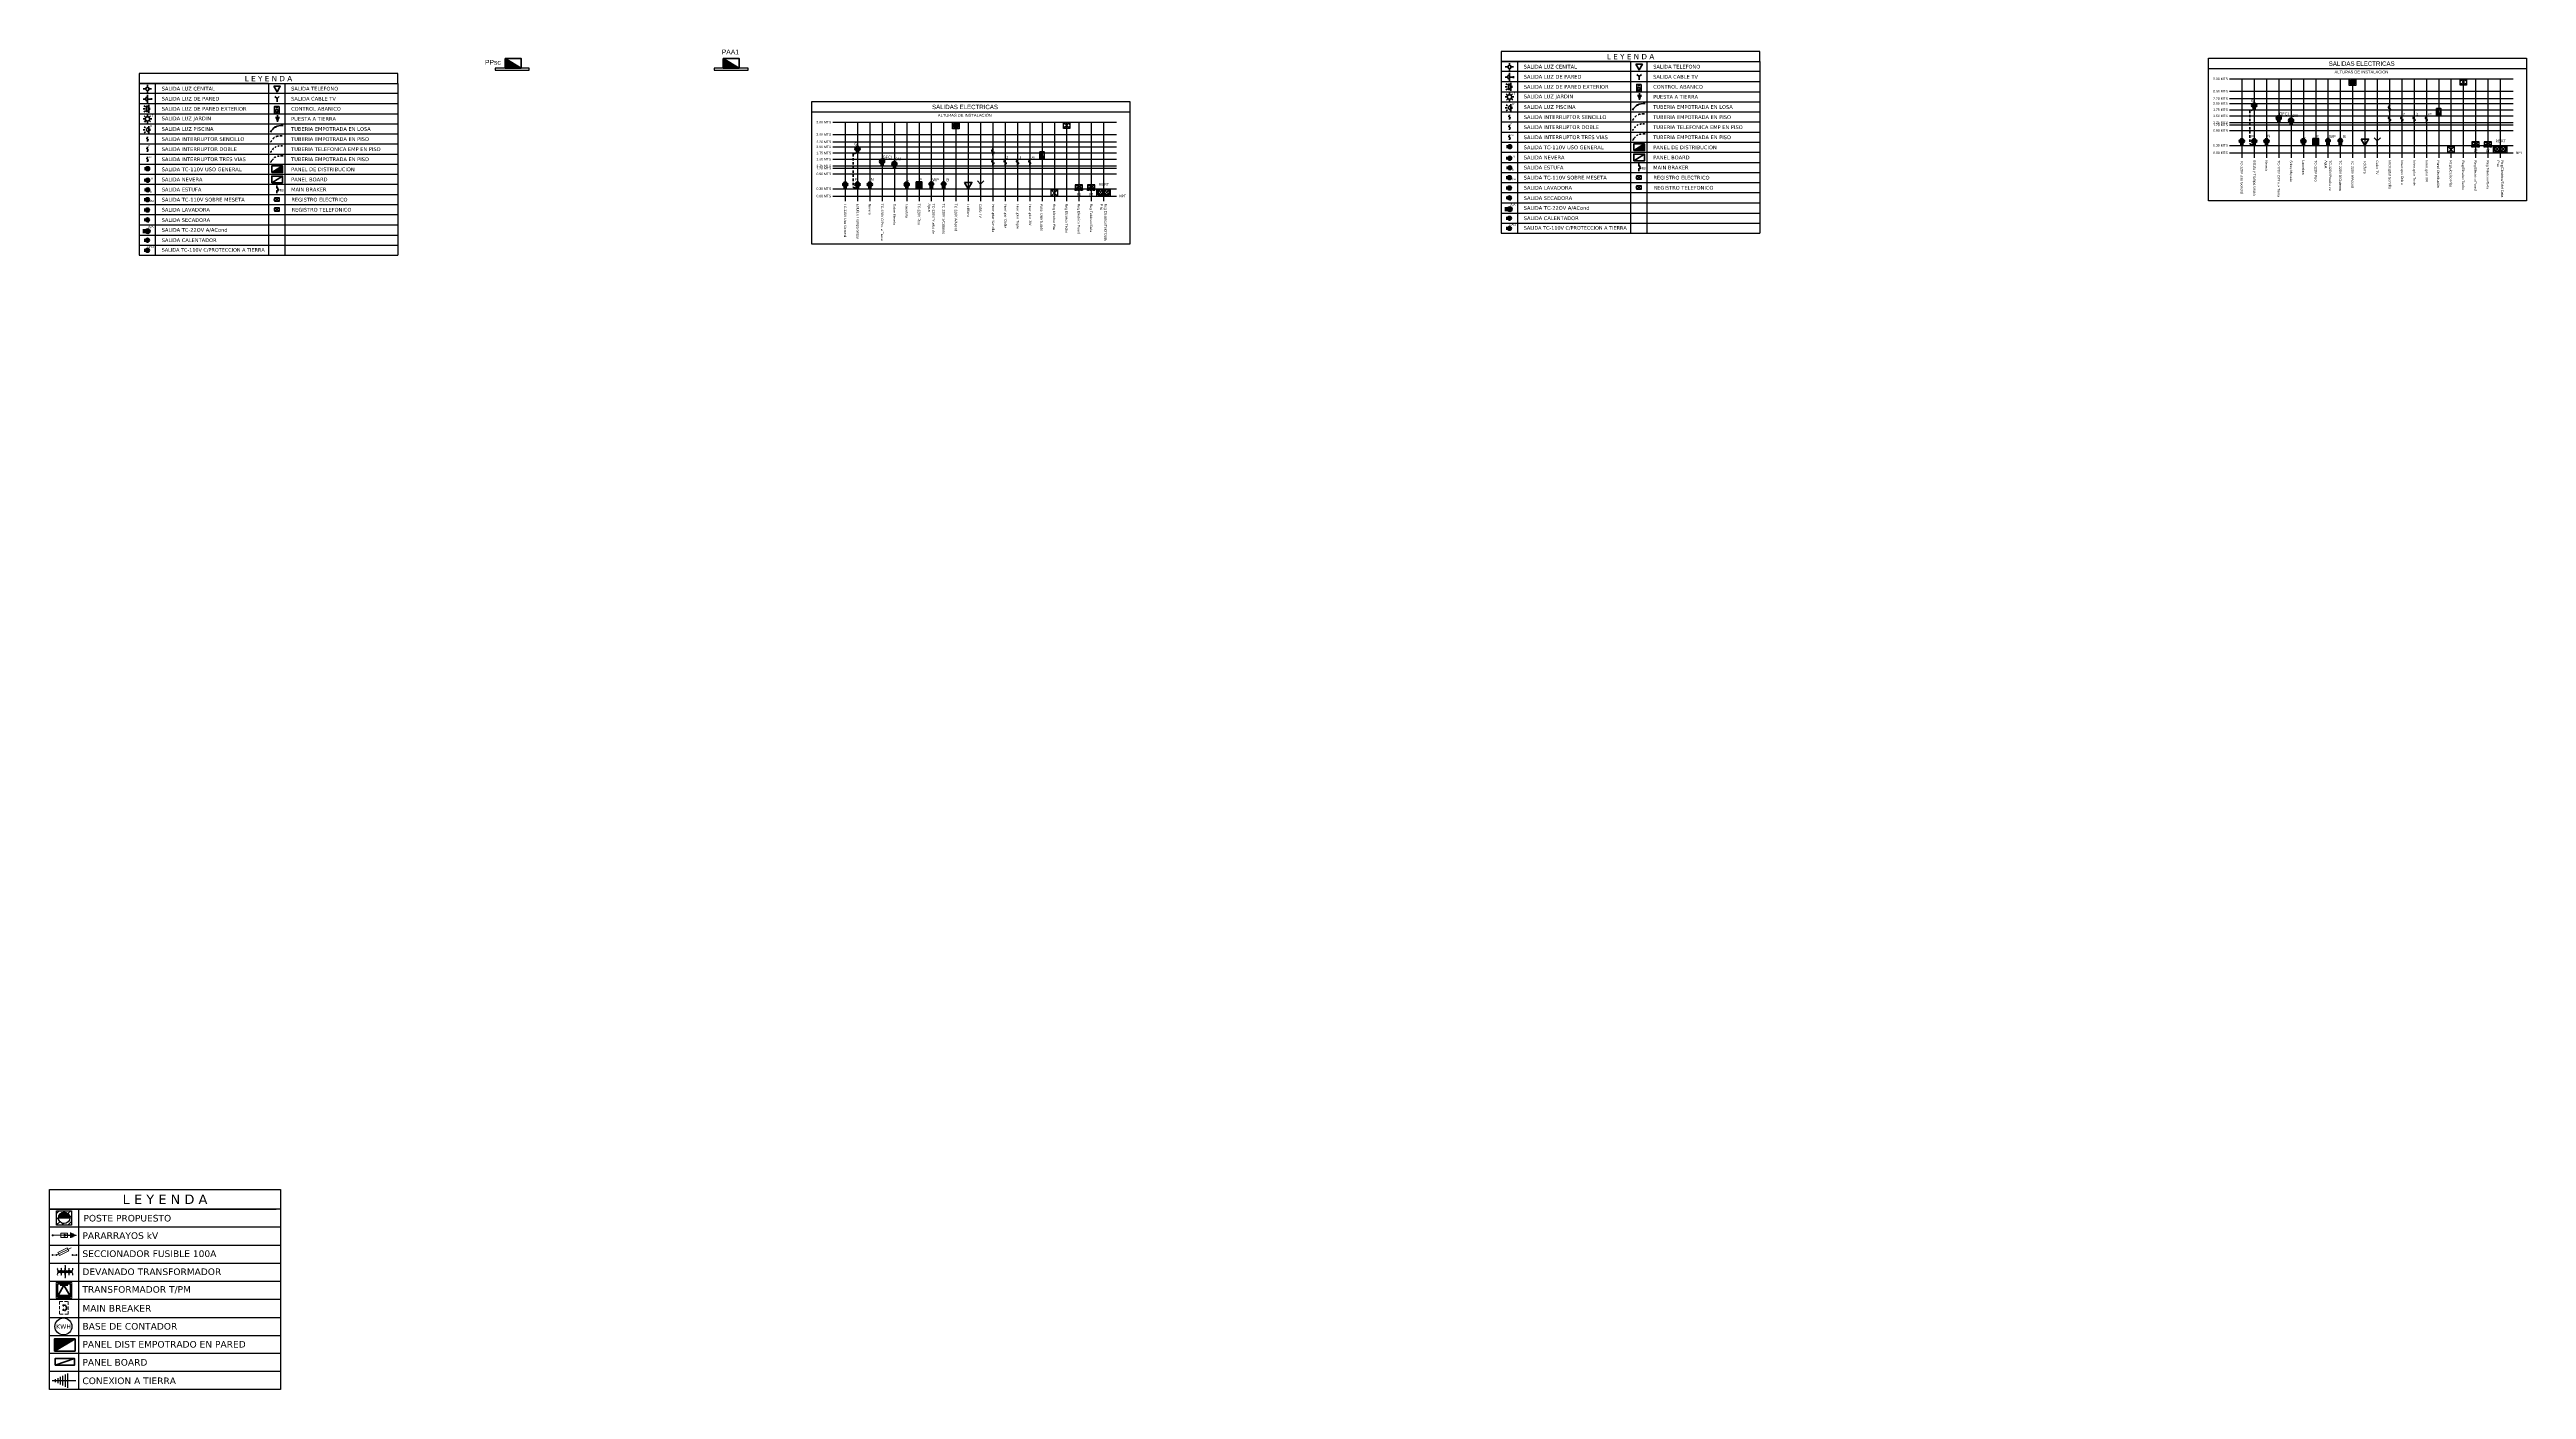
# Model space of a CAD drawing. Header units: metres. Extents: x 14 to 2416, y -346 to 476.
# Drawn here: x 305.6 to 456.6, y -246 to -164.3 of the extents above; entities that cross this region are included whole.
import ezdxf
from ezdxf.enums import TextEntityAlignment as Align

# ---------------------------------------------------------------- set-up
doc = ezdxf.new("R2010")
doc.units = ezdxf.units.M
for name, pattern in [('0', [0]), ('CONTINUA', [0]), ('Dash Style-2', [0.694425, 0.48607, -0.208355]), ('HIDDEN', [0.375, 0.25, -0.125]), ('HIDDEN2', [0.1875, 0.125, -0.0625]), ('STYLE_06', [1.041641, 0.625, -0.208282, 0.069427, -0.138931]), ('STYLE_08', [1.25, 0.625, -0.20828, 0.06943, -0.13893, 0.06943, -0.13893])]:
    doc.linetypes.add(name, pattern=pattern)
doc.layers.get('0').update_dxf_attribs({"linetype": '0', "lineweight": 20})
for name, color, linetype in [('E Aterrizaje', 16, 'Continuous'), ('E Devanado Transf', 241, 'Continuous'), ('E Gabinetes Electricos', 8, 'Dash Style-2')]:
    doc.layers.add(name, color=color, linetype=linetype)
for name, color, linetype, lineweight in [('E Barras Electricas', 5, 'Continuous', 40), ('E Base Registro', 8, 'Continuous', 30), ('E Base Transf', 7, 'Continuous', 15), ('E Breaker', 150, 'Continuous', 40), ('E Conexiones Secs 1', 40, 'Continuous', 30), ('E Contadores', 153, 'Continuous', 25), ('E Herrajes Prim', 8, 'Continuous', 9), ('E Leyenda', 7, 'Continuous', 13), ('E Paneles', 238, 'Continuous', 35), ('E Postes', 234, 'Continuous', 25), ('E Registro Elect y Telef', 174, 'Continuous', 25), ('E Registro Electrico', 36, 'Continuous', 30), ('E Registro Telefonico', 128, 'Continuous', 30), ('E Salida AAcond', 144, 'Continuous', 40), ('E Salida CABLE Antena', 150, 'CONTINUA', 40), ('E Salida Interruptores', 22, 'Continuous', 40), ('E Salida Luces', 22, 'Continuous', 40), ('E Salida TCorrientes', 24, 'CONTINUA', 40), ('E Salida Telefono', 128, 'Continuous', 40), ('E Seccionador Fusible', 241, 'Continuous', 18), ('E Tablas Electricas', 152, 'Continuous', 25), ('E Textos Electricos', 7, 'Continuous', 15), ('E Transf PM LF', 106, 'Continuous', 35), ('E Transf PM LF @ 1', 106, 'Continuous', 35), ('E Tuberia Cable TV', 150, 'STYLE_08', 40), ('E Tuberia Emp Losa', 22, 'Continuous', 40), ('E Tuberia Emp Piso', 24, 'Dash Style-2', 40), ('E Tuberia Telefonica', 118, 'STYLE_06', 40), ('textos', 7, 'Continuous', 0)]:
    doc.layers.add(name, color=color, linetype=linetype, lineweight=lineweight)
doc.styles.add('CENTURY GOTHIC', font='GOTHIC.TTF')
doc.styles.add('GENERATED_STYLE_1', font='GOTHIC.TTF')
doc.styles.add('RSA', font='trebuc.ttf', dxfattribs={"width": 0.75})
doc.styles.get("Standard").update_dxf_attribs({"font": 'arial.ttf', "height": 0.1875})

# ---------------------------------------------------------------- blocks, each defined once
blk = doc.blocks.new('*U370')
for p, q in [((0, 1.4), (-1, -1.5)), ((1, 1.4), (-0.1, -1.5))]:
    blk.add_line(p, q)
blk = doc.blocks.new('*U477')
at = {"xscale": 0.0393700787401575, "yscale": 0.0393700787401575, "zscale": 0.0393700787401575, "rotation": 24.62305246465977}
blk.add_blockref('*U370', (0, 0), dxfattribs=at)
blk = doc.blocks.new('Luz Pared Exterior')
at = {"layer": 'E Salida Luces'}
for p, q in [((-0.26, 0), (-0.18, 0)), ((-0.24, 0.12), (-0.16, 0.08)), ((-0.04, 0.08), (-0.04, 0.16)), ((-0.04, 0.08), (-0.04, -0.08)), ((-0.04, 0), (0, 0)), ((0, -0.04), (0, 0.04)), ((-0.24, -0.12), (-0.16, -0.08)), ((-0.04, -0.16), (-0.04, -0.08))]:
    blk.add_line(p, q, dxfattribs=at)
blk.add_lwpolyline([(-0.04, 0.11), (-0.12, 0.11), (-0.12, -0.11), (-0.04, -0.11)], close=True, dxfattribs=at)
blk.add_arc((-0.01, 0), 0.12, 107.3143, 252.6857, dxfattribs=at)
blk = doc.blocks.new('Control Abanico')
at = {"layer": 'E Salida Luces', "flags": 128}
for points in [[(0.09, 0.27), (-0.09, 0.27), (-0.09, 0), (0.09, 0)], [(-0.01, 0.23), (0.01, 0.23), (0.01, 0.21), (-0.01, 0.21)]]:
    blk.add_lwpolyline(points, close=True, dxfattribs=at)
at = {"layer": 'E Salida Luces'}
blk.add_circle((0, 0.09), 0.0523, dxfattribs=at)
blk = doc.blocks.new('Luz Jardin')
at = {"layer": 'E Salida Luces', "linetype": 'Continuous'}
for p, q in [((-0.36, 0), (-0.18, 0)), ((-0.13, 0.12), (-0.26, 0.24)), ((0, 0.36), (0, 0.18)), ((0.12, 0.13), (0.24, 0.26)), ((0.18, 0), (0.36, 0)), ((-0.24, -0.26), (-0.12, -0.13)), ((0, -0.18), (0, -0.36)), ((0.26, -0.24), (0.13, -0.12))]:
    blk.add_line(p, q, dxfattribs=at)
blk.add_circle((0, 0), 0.18, dxfattribs=at)
blk = doc.blocks.new('Luz Piscina')
at = {"layer": 'E Salida Luces'}
for p, q in [((-0.55, 0), (-0.4, 0)), ((-0.48, 0.25), (-0.35, 0.17)), ((-0.08, 0.15), (-0.08, 0.3)), ((-0.08, 0.15), (-0.08, -0.15)), ((-0.08, 0), (0, 0)), ((0, -0.08), (0, 0.08)), ((-0.48, -0.25), (-0.35, -0.17)), ((-0.08, -0.3), (-0.08, -0.15))]:
    blk.add_line(p, q, dxfattribs=at)
blk.add_arc((-0.09, 0), 0.181, 86.1195, 273.8805, dxfattribs=at)
blk = doc.blocks.new('*U476')
at = {"layer": 'E Paneles'}
blk.add_hatch(color=256, dxfattribs=at).paths.add_polyline_path([(0.57, 3.63), (0.13, 3.36), (0.57, 3.36)])
at = {"layer": 'E Barras Electricas'}
for p, q in [((0.45, 5.6), (0.28, 5.6)), ((0.44, 5.57), (0.3, 5.57)), ((0.42, 5.54), (0.31, 5.54)), ((0.41, 5.51), (0.32, 5.51)), ((0.4, 5.49), (0.34, 5.49)), ((0.39, 5.46), (0.35, 5.46)), ((0.37, 5.43), (0.36, 5.43)), ((0.37, 5.7), (0.37, 5.42))]:
    blk.add_line(p, q, dxfattribs=at)
at = {"layer": 'E Breaker'}
blk.add_line((0.34, 2.61), (0.34, 2.53), dxfattribs=at)
blk.add_lwpolyline([(0.34, 2.83), (0.34, 2.75)], dxfattribs=at)
at = {"layer": 'E Breaker', "linetype": 'Continuous'}
for centre in [(0.34, 2.74), (0.34, 2.74), (0.34, 2.62)]:
    blk.add_circle(centre, 0.00731, dxfattribs=at)
blk.add_arc((0.3, 2.68), 0.0852, 303.2632, 56.7368, dxfattribs=at)
at = {"layer": 'E Paneles'}
for p, q in [((0.13, 3.36), (0.57, 3.63)), ((0.13, 2.95), (0.57, 3.22))]:
    blk.add_line(p, q, dxfattribs=at)
for points in [[(0.13, 3.36), (0.13, 3.63), (0.57, 3.63), (0.57, 3.36)], [(0.13, 2.95), (0.13, 3.22), (0.57, 3.22), (0.57, 2.95)]]:
    blk.add_lwpolyline(points, close=True, dxfattribs=at)
at = {"layer": 'E Registro Electrico'}
for p, q in [((0.26, 2.18), (0.43, 2.35)), ((0.26, 2.35), (0.43, 2.18))]:
    blk.add_line(p, q, dxfattribs=at)
blk.add_lwpolyline([(0.26, 2.18), (0.26, 2.35), (0.43, 2.35), (0.43, 2.18)], close=True, dxfattribs=at)
at = {"layer": 'E Registro Telefonico'}
for p, q in [((0.26, 1.78), (0.43, 1.94)), ((0.26, 1.94), (0.43, 1.78))]:
    blk.add_line(p, q, dxfattribs=at)
blk.add_lwpolyline([(0.26, 1.78), (0.26, 1.94), (0.43, 1.94), (0.43, 1.78)], close=True, dxfattribs=at)
at = {"layer": 'E Salida AAcond'}
for p, q in [((-5.11, 1.03), (-4.83, 1.03)), ((-5.11, 0.98), (-4.82, 0.98)), ((-5.11, 0.93), (-4.83, 0.93))]:
    blk.add_line(p, q, dxfattribs=at)
blk.add_circle((-4.91, 0.98), 0.0938, dxfattribs=at)
at = {"layer": 'E Salida CABLE Antena'}
for q in [(0.26, 6.45), (0.44, 6.45)]:
    blk.add_line((0.35, 6.37), q, dxfattribs=at)
at = {"layer": 'E Salida CABLE Antena', "ltscale": 0.02}
blk.add_line((0.35, 6.37), (0.35, 6.24), dxfattribs=at)
at = {"layer": 'E Salida Interruptores'}
for p, q in [((-4.92, 4.78), (-4.92, 4.82)), ((-4.92, 4.66), (-4.92, 4.62)), ((-4.92, 4.37), (-4.92, 4.41)), ((-4.92, 4.25), (-4.92, 4.21)), ((-4.92, 3.96), (-4.92, 4)), ((-4.92, 3.84), (-4.92, 3.8))]:
    blk.add_line(p, q, dxfattribs=at)
for centre, start, end in [((-4.92, 4.75), 48.1897, 270), ((-4.92, 4.34), 48.1897, 270), ((-4.92, 4.69), 228.1897, 90), ((-4.92, 4.28), 228.1897, 90), ((-4.92, 3.93), 48.1897, 270), ((-4.92, 3.87), 228.1897, 90)]:
    blk.add_arc(centre, 0.0302, start, end, dxfattribs=at)
at = {"layer": 'E Salida Luces', "linetype": 'Continuous'}
for p, q in [((-5.09, 6.76), (-4.99, 6.76)), ((-4.92, 6.92), (-4.92, 6.83)), ((-4.92, 6.7), (-4.92, 6.6)), ((-4.86, 6.76), (-4.76, 6.76))]:
    blk.add_line(p, q, dxfattribs=at)
at = {"layer": 'E Salida Luces'}
for p, q in [((-5.09, 6.35), (-5.01, 6.35)), ((-4.92, 6.43), (-4.92, 6.52)), ((-4.92, 6.43), (-4.92, 6.27)), ((-4.92, 6.35), (-4.76, 6.35)), ((-4.92, 6.19), (-4.92, 6.27)), ((-4.76, 6.31), (-4.76, 6.39))]:
    blk.add_line(p, q, dxfattribs=at)
at = {"layer": 'E Salida Luces', "linetype": 'Continuous'}
blk.add_circle((-4.92, 6.76), 0.0658, dxfattribs=at)
at = {"layer": 'E Salida Luces'}
blk.add_arc((-4.92, 6.35), 0.0815, 90, 270, dxfattribs=at)
at = {"layer": 'E Salida TCorrientes'}
for p, q in [((-4.84, 3.08), (-5.05, 3.08)), ((-4.84, 3.55), (-5.04, 3.55)), ((-4.84, 3.49), (-5.04, 3.49)), ((-4.84, 3.02), (-5.05, 3.02)), ((-4.85, 2.29), (-5.05, 2.29)), ((-4.85, 2.23), (-5.05, 2.23)), ((-4.84, 2.69), (-5.04, 2.69)), ((-4.84, 2.63), (-5.04, 2.63)), ((-4.85, 1.87), (-5.05, 1.87)), ((-4.85, 1.81), (-5.05, 1.81)), ((-4.85, 1.47), (-5.05, 1.47)), ((-4.85, 1.41), (-5.05, 1.41)), ((-4.85, 0.64), (-5.05, 0.64)), ((-4.85, 0.58), (-5.05, 0.58)), ((-4.85, 0.23), (-5.05, 0.23)), ((-4.85, 0.17), (-5.05, 0.17))]:
    blk.add_line(p, q, dxfattribs=at)
for centre in [(-4.91, 3.52), (-4.91, 3.05), (-4.92, 2.26), (-4.91, 2.66), (-4.92, 1.84), (-4.92, 1.44), (-4.92, 0.61), (-4.92, 0.2)]:
    blk.add_circle(centre, 0.079, dxfattribs=at)
at = {"layer": 'E Salida Telefono'}
blk.add_lwpolyline([(0.22, 6.87), (0.35, 6.64), (0.48, 6.87)], close=True, dxfattribs=at)
at = {"layer": 'E Tablas Electricas', "linetype": 'Continuous'}
for p, q in [((0, 6.98), (-5.26, 6.98)), ((-5.26, 6.98), (-5.26, 0)), ((0, 6.57), (-5.26, 6.57)), ((0, 6.15), (-5.26, 6.15)), ((0, 6.15), (-5.26, 6.15)), ((-4.6, 6.98), (-4.6, 0)), ((0, 6.98), (0, 0)), ((5.26, 6.57), (0, 6.57)), ((5.26, 6.15), (0, 6.15)), ((0.66, 6.98), (0.66, 0)), ((5.26, 6.98), (5.26, 0)), ((0, 5.74), (-5.26, 5.74)), ((0, 5.33), (-5.26, 5.33)), ((5.26, 5.74), (0, 5.74)), ((5.26, 5.33), (0, 5.33)), ((0, 4.92), (-5.26, 4.92)), ((0, 4.51), (-5.26, 4.51)), ((0, 4.1), (-5.26, 4.1)), ((5.26, 4.92), (0, 4.92)), ((5.26, 4.51), (0, 4.51)), ((5.26, 4.1), (0, 4.1)), ((0, 3.69), (-5.26, 3.69)), ((0, 3.28), (-5.26, 3.28)), ((5.26, 3.69), (0, 3.69)), ((5.26, 3.28), (0, 3.28)), ((0, 2.87), (-5.26, 2.87)), ((0, 2.46), (-5.26, 2.46)), ((0, 2.05), (-5.26, 2.05)), ((5.26, 2.87), (0, 2.87)), ((5.26, 2.46), (0, 2.46)), ((5.26, 2.05), (0, 2.05)), ((0, 1.64), (-5.26, 1.64)), ((0, 1.23), (-5.26, 1.23)), ((0, 1.23), (-5.26, 1.23)), ((5.26, 1.64), (0, 1.64)), ((5.26, 1.23), (0, 1.23)), ((-5.26, 0.82), (5.26, 0.82)), ((-5.26, 0.41), (5.26, 0.41)), ((-5.26, 0), (5.26, 0)), ((0, 0.82), (5.26, 0.82))]:
    blk.add_line(p, q, dxfattribs=at)
at = {"layer": 'E Tablas Electricas'}
blk.add_lwpolyline([(-5.26, 6.98), (5.26, 6.98), (5.26, 7.39), (-5.26, 7.39)], close=True, dxfattribs=at)
at = {"layer": 'E Tuberia Cable TV', "ltscale": 0.3}
blk.add_spline([(0.08, 3.77), (0.28, 3.99), (0.59, 4.04)], degree=3, dxfattribs=at)
at = {"layer": 'E Tuberia Emp Losa'}
blk.add_spline([(0.08, 5), (0.28, 5.22), (0.59, 5.27)], degree=3, dxfattribs=at)
at = {"layer": 'E Tuberia Emp Piso', "ltscale": 0.2}
blk.add_spline([(0.08, 4.59), (0.28, 4.81), (0.59, 4.86)], degree=3, dxfattribs=at)
at = {"layer": 'E Tuberia Telefonica', "ltscale": 0.1}
blk.add_spline([(0.08, 4.18), (0.28, 4.4), (0.59, 4.45)], degree=3, dxfattribs=at)
at = {"color": 1}
for name, p, xscale, yscale, zscale in [('Luz Pared Exterior', (-4.6, 6.15), 0.001, 0.001, 0.001), ('Luz Piscina', (-4.82, 5.1), 0.5, 0.5, 0.5), ('Luz Jardin', (-4.92, 5.54), 0.5, 0.5, 0.5)]:
    blk.add_blockref(name, p, dxfattribs=dict(at, xscale=xscale, yscale=yscale, zscale=zscale))
blk.add_blockref('Control Abanico', (0.34, 5.78), dxfattribs=at)
at = {"layer": 'E Salida Luces', "color": 1}
blk.add_blockref('Luz Pared Exterior', (-4.83, 5.95), dxfattribs=at)
at = {"layer": 'E Tuberia Emp Losa', "xscale": 0.5, "yscale": 0.5, "zscale": 0.5}
blk.add_blockref('*U477', (0.29, 5.22), dxfattribs=at)
at = {"layer": 'E Breaker', "linetype": 'Continuous', "insert": (0.51, 2.64), "char_height": 0.1, "attachment_point": 5}
blk.add_mtext('{\\fVerdana|b0|i0|c0|p34;MB}', dxfattribs=at)
at = {"layer": 'E Registro Electrico', "style": 'CENTURY GOTHIC'}
blk.add_text('RE', height=0.0535, rotation=90, dxfattribs=at).set_placement((0.23, 2.22))
at = {"layer": 'E Registro Telefonico', "style": 'CENTURY GOTHIC'}
blk.add_text('RT', height=0.0535, rotation=90, dxfattribs=at).set_placement((0.24, 1.82))
at = {"layer": 'E Salida AAcond', "insert": (-4.89, 1.2), "char_height": 0.0933, "width": 0.0274, "attachment_point": 1}
blk.add_mtext('{\\fVerdana|b0|i0|c0|p34;A/A}', dxfattribs=at)
at = {"layer": 'E Salida Interruptores', "linetype": 'Continuous', "char_height": 0.0845, "width": 0.1187, "attachment_point": 1, "style": 'GENERATED_STYLE_1'}
for s, insert in [('P', (-4.8, 5.29)), ('J', (-4.76, 5.71)), ('2', (-4.9, 4.48))]:
    blk.add_mtext(s, dxfattribs=dict(at, insert=insert))
at = {"layer": 'E Salida Interruptores', "insert": (-4.82, 3.98), "char_height": 0.0538, "width": 0.0702, "attachment_point": 5}
blk.add_mtext('{\\fVerdana|b0|i0|c0|p34;3W}', dxfattribs=at)
at = {"layer": 'E Salida TCorrientes', "width": 0.097, "attachment_point": 1}
for s, insert, char_height, rotation in [('{\\fVerdana|b0|i0|c0|p34;N}', (-4.71, 3.08), 0.0806, 180), ('{\\fVerdana|b0|i0|c0|p34;S}', (-4.84, 1.36), 0.0538, 270)]:
    blk.add_mtext(s, dxfattribs=dict(at, insert=insert, char_height=char_height, rotation=rotation))
at = {"layer": 'E Salida TCorrientes', "char_height": 0.0806, "attachment_point": 1}
for s, insert, width in [('SM', (-4.84, 2.24), 0.096), ('{\\fVerdana|b0|i0|c0|p34;E}', (-4.81, 2.63), 0.1164), ('{\\fVerdana|b0|i0|c0|p34;L}', (-4.82, 1.82), 0.097), ('{\\fVerdana|b0|i0|c0|p34;GFCI}', (-4.92, 0.38), 0.097), ('{\\fVerdana|b0|i0|c0|p34;L}', (-4.82, 0.59), 0.097)]:
    blk.add_mtext(s, dxfattribs=dict(at, insert=insert, width=width))
at = {"layer": 'E Textos Electricos', "color": 7, "linetype": 'Continuous', "insert": (0, 7.18), "char_height": 0.215, "width": 10.5119, "attachment_point": 5}
blk.add_mtext('\\fVerdana|b0|i0|c0|p34;L E Y E N D A ', dxfattribs=at)
at = {"layer": 'E Textos Electricos', "color": 7, "linetype": 'Continuous', "attachment_point": 4, "style": 'CENTURY GOTHIC'}
for s, insert, char_height, width in [('\\fVerdana|b0|i0|c0|p34;SALIDA LUZ CENITAL', (-4.34, 6.77), 0.1505, 3.5587), ('\\fVerdana|b0|i0|c0|p34;SALIDA LUZ DE PARED', (-4.34, 6.36), 0.1505, 3.5587), ('\\fVerdana|b0|i0|c0|p34;SALIDA TELEFONO', (0.92, 6.77), 0.1505, 3.5587), ('\\fVerdana|b0|i0|c0|p34;SALIDA CABLE TV', (0.92, 6.36), 0.1505, 3.5587), ('{\\fVerdana|b0|i0|c0|p34;SALIDA LUZ DE PARED EXTERIOR}', (-4.34, 5.95), 0.1505, 3.5587), ('{\\fVerdana|b0|i0|c0|p34;SALIDA LUZ JARDIN}', (-4.34, 5.54), 0.1505, 3.5587), ('{\\fVerdana|b0|i0|c0|p34;SALIDA LUZ PISCINA}', (-4.34, 5.13), 0.1505, 3.5587), ('\\fVerdana|b0|i0|c0|p34;TUBERIA EMPOTRADA EN LOSA', (0.92, 5.13), 0.1505, 3.5587), ('{\\fVerdana|b0|i0|c0|p34;CONTROL ABANICO}', (0.92, 5.95), 0.1505, 3.5587), ('{\\fVerdana|b0|i0|c0|p34;PUESTA A TIERRA}', (0.92, 5.54), 0.1505, 3.5587), ('\\fVerdana|b0|i0|c0|p34;SALIDA INTERRUPTOR SENCILLO', (-4.34, 4.72), 0.1505, 3.5587), ('\\fVerdana|b0|i0|c0|p34;SALIDA INTERRUPTOR DOBLE', (-4.34, 4.31), 0.1505, 3.5587), ('\\fVerdana|b0|i0|c0|p34;TUBERIA EMPOTRADA EN PISO', (0.92, 4.72), 0.1505, 3.5587), ('{\\fVerdana|b0|i0|c0|p34;TUBERIA TELEFONICA EMP EN PISO}', (0.92, 4.31), 0.1505, 4.3389), ('\\fVerdana|b0|i0|c0|p34;SALIDA INTERRUPTOR TRES VIAS', (-4.34, 3.9), 0.1505, 3.5587), ('{\\fVerdana|b0|i0|c0|p34;SALIDA TC-110V USO GENERAL}', (-4.34, 3.49), 0.1505, 3.5587), ('\\fVerdana|b0|i0|c0|p34;SALIDA NEVERA', (-4.34, 3.08), 0.1505, 3.5587), ('\\fVerdana|b0|i0|c0|p34;TUBERIA EMPOTRADA EN PISO', (0.92, 3.9), 0.1505, 3.5587), ('\\fVerdana|b0|i0|c0|p34;PANEL DE DISTRIBUCION', (0.92, 3.49), 0.1505, 3.5587), ('{\\fVerdana|b0|i0|c0|p34;PANEL BOARD}', (0.92, 3.08), 0.1505, 3.5587), ('{\\fVerdana|b0|i0|c0|p34;SALIDA ESTUFA}', (-4.34, 2.67), 0.1505, 3.5587), ('\\fVerdana|b0|i0|c0|p34;SALIDA TC-110V SOBRE MESETA', (-4.34, 2.26), 0.1505, 3.5587), ('{\\fVerdana|b0|i0|c0|p34;MAIN BRAKER}', (0.92, 2.67), 0.1505, 3.5587), ('{\\fVerdana|b0|i0|c0|p34;REGISTRO ELECTRICO}', (0.93, 2.26), 0.1505, 4.478), ('\\fVerdana|b0|i0|c0|p34;SALIDA LAVADORA', (-4.34, 1.85), 0.1505, 3.5587), ('\\fVerdana|b0|i0|c0|p34;SALIDA SECADORA', (-4.34, 1.43), 0.1505, 3.5587), ('{\\fVerdana|b0|i0|c0|p34;SALIDA TC-22OV A/ACond}', (-4.34, 1.02), 0.1505, 3.5587), ('{\\fVerdana|b0|i0|c0|p34;REGISTRO TELEFONICO}', (0.94, 1.85), 0.1505, 4.478), ('{\\fVerdana|b0|i0|c0|p34;SALIDA CALENTADOR}', (-4.34, 0.61), 0.1505, 3.5587), ('{\\fVerdana|b0|i0|c0|p34;SALIDA TC-110V C/PROTECCION A TIERRA}', (-4.34, 0.21), 0.145, 4.3611)]:
    blk.add_mtext(s, dxfattribs=dict(at, insert=insert, char_height=char_height, width=width))
blk = doc.blocks.new('*U468')
at = {"layer": 'E Salida Telefono'}
blk.add_lwpolyline([(0.21, -0.36), (0, 0), (-0.21, -0.36)], close=True, dxfattribs=at)
blk = doc.blocks.new('TC-22OV A Acond')
at = {"layer": 'E Base Registro'}
blk.add_lwpolyline([(-0.17, 0.33), (0.17, 0.33), (0.17, 0), (-0.17, 0)], close=True, dxfattribs=at)
at = {"layer": 'E Salida AAcond'}
for p, q in [((-0.07, 0.04), (-0.07, 0.3)), ((0, 0.02), (0, 0.31)), ((0.07, 0.04), (0.07, 0.3))]:
    blk.add_line(p, q, dxfattribs=at)
blk.add_circle((0, 0.17), 0.147, dxfattribs=at)
blk = doc.blocks.new('*U421')
at = {"layer": 'E Paneles'}
blk.add_hatch(color=256, dxfattribs=at).paths.add_polyline_path([(0.6, -0.49), (-0.01, 0.49), (0.01, -0.49)])
blk.add_line((-0.01, 0.49), (0.6, -0.49), dxfattribs=at)
blk.add_lwpolyline([(-0.01, 0.49), (0.58, 0.5), (0.6, -0.49), (0.01, -0.49)], close=True, dxfattribs=at)
blk = doc.blocks.new('*U451')
at = {"layer": 'E Salida Interruptores'}
for p, q in [((0, 0.3), (0, 0.375)), ((0, 0.075), (0, 0))]:
    blk.add_line(p, q, dxfattribs=at)
for centre, start, end in [((0, 0.24375), 48.1896851, 270), ((0, 0.13125), 228.1896851, 90)]:
    blk.add_arc(centre, 0.05625, start, end, dxfattribs=at)
blk = doc.blocks.new('*U417')
at = {"layer": 'E Salida CABLE Antena'}
for q in [(-0.16, 0.39), (0.16, 0.39), (0, 0)]:
    blk.add_line((0, 0.23), q, dxfattribs=at)
blk = doc.blocks.new('*U418')
at = {"layer": 'E Registro Telefonico'}
h = blk.add_hatch(color=256, dxfattribs=at)
h.paths.add_polyline_path([(0.15, 0.15), (-0.15, 0.15), (-0.15, 0), (0.15, 0)])
h.paths.add_polyline_path([(-0.14, 0.14), (0.14, 0.14), (0.14, 0.01), (-0.14, 0.01)], flags=16)
for p, q in [((0.14, 0.01), (-0.14, 0.14)), ((-0.14, 0.01), (0.14, 0.14))]:
    blk.add_line(p, q, dxfattribs=at)
at = {"layer": 'E Registro Telefonico', "linetype": 'Continuous'}
for points in [[(0.15, 0.15), (-0.15, 0.15), (-0.15, 0), (0.15, 0)], [(0.14, 0.14), (-0.14, 0.14), (-0.14, 0.01), (0.14, 0.01)]]:
    blk.add_lwpolyline(points, close=True, dxfattribs=at)
at = {"layer": 'E Registro Telefonico', "linetype": 'HIDDEN2', "ltscale": 0.2}
blk.add_lwpolyline([(-0.15, 0), (0.15, 0), (0.15, -0.07), (-0.15, -0.07)], close=True, dxfattribs=at)
at = {"layer": 'E Registro Telefonico'}
for centre in [(-0.09, -0.04), (0, -0.04), (0.09, -0.04)]:
    blk.add_circle(centre, 0.0291, dxfattribs=at)
at = {"layer": 'E Registro Telefonico', "linetype": 'Continuous', "style": 'RSA', "width": 0.986711}
blk.add_attdef('RT', text='', height=0.1, dxfattribs=at).set_placement((-0.15, -0.28), (0.15, -0.28), align=Align.FIT)
blk = doc.blocks.new('*U419')
at = {"layer": 'E Registro Electrico'}
h = blk.add_hatch(color=256, dxfattribs=at)
h.paths.add_polyline_path([(0.15, 0.15), (-0.15, 0.15), (-0.15, 0), (0.15, 0)])
h.paths.add_polyline_path([(-0.14, 0.14), (0.14, 0.14), (0.14, 0.01), (-0.14, 0.01)], flags=16)
for p, q in [((0.14, 0.01), (-0.14, 0.14)), ((-0.14, 0.01), (0.14, 0.14))]:
    blk.add_line(p, q, dxfattribs=at)
at = {"layer": 'E Registro Electrico', "linetype": 'Continuous'}
for points in [[(0.15, 0.15), (-0.15, 0.15), (-0.15, 0), (0.15, 0)], [(0.14, 0.14), (-0.14, 0.14), (-0.14, 0.01), (0.14, 0.01)]]:
    blk.add_lwpolyline(points, close=True, dxfattribs=at)
at = {"layer": 'E Registro Electrico', "linetype": 'HIDDEN2', "ltscale": 0.2}
blk.add_lwpolyline([(-0.15, 0), (0.15, 0), (0.15, -0.07), (-0.15, -0.07)], close=True, dxfattribs=at)
at = {"layer": 'E Registro Electrico'}
for centre in [(-0.09, -0.04), (0, -0.04), (0.09, -0.04)]:
    blk.add_circle(centre, 0.0291, dxfattribs=at)
at = {"layer": 'E Registro Electrico', "linetype": 'Continuous', "style": 'RSA', "width": 1.946265}
blk.add_attdef('RE', text='', height=0.1, dxfattribs=at).set_placement((-0.15, -0.28), (0.15, -0.28), align=Align.FIT)
blk = doc.blocks.new('Registro Electrico')
at = {"layer": 'E Registro Electrico'}
for p, q in [((-0.5, 1), (0.5, 0)), ((0.5, 1), (-0.5, 0))]:
    blk.add_line(p, q, dxfattribs=at)
blk.add_lwpolyline([(-0.5, 1), (0.5, 1), (0.5, 0), (-0.5, 0)], close=True, dxfattribs=at)
blk = doc.blocks.new('*U420')
at = {"layer": 'E Base Registro', "color": 8, "linetype": 'Continuous', "ltscale": 0.65, "flags": 128}
blk.add_lwpolyline([(0.55, 0), (-0.55, 0), (-0.55, 0.6), (0.55, 0.6)], close=True, dxfattribs=at)
at = {"layer": 'E Registro Elect y Telef'}
for p, q in [((-0.05, 0.1), (-0.45, 0.5)), ((-0.45, 0.1, -41.15), (-0.05, 0.5, -41.15)), ((0.05, 0.1, -41.15), (0.45, 0.5, -41.15)), ((0.45, 0.1, -82.3), (0.05, 0.5, -82.3))]:
    blk.add_line(p, q, dxfattribs=at)
blk.add_lwpolyline([(-0.05, 0.1), (-0.45, 0.1), (-0.45, 0.5), (-0.05, 0.5)], close=True, dxfattribs=at)
for points, elevation in [([(-0.45, 0.5), (-0.45, 0.1), (-0.05, 0.1), (-0.05, 0.5), (-0.45, 0.5)], -41.15), ([(0.45, 0.5), (0.45, 0.1), (0.05, 0.1), (0.05, 0.5), (0.45, 0.5)], -82.3)]:
    blk.add_lwpolyline(points, dxfattribs=dict(at, elevation=elevation))
at = {"layer": 'E Registro Elect y Telef', "elevation": -41.15}
blk.add_lwpolyline([(0.05, 0.1), (0.45, 0.1), (0.45, 0.5), (0.05, 0.5)], close=True, dxfattribs=at)
blk = doc.blocks.new('*U422')
at = {"layer": 'E Registro Electrico'}
for p, q in [((-0.5, -1), (0.5, 0)), ((0.5, -1), (-0.5, 0))]:
    blk.add_line(p, q, dxfattribs=at)
blk.add_lwpolyline([(0.5, -1), (-0.5, -1), (-0.5, 0), (0.5, 0)], close=True, dxfattribs=at)
blk.add_circle((0, -0.5), 0.5, dxfattribs=at)
blk = doc.blocks.new('Alturas de Instalación1')
at = {"layer": 'E Salida Interruptores'}
for p, q in [((0.64, 3.4), (0.64, 3.46)), ((0.64, 3.25), (0.64, 3.19)), ((1.14, 3.4), (1.14, 3.46)), ((1.14, 3.25), (1.14, 3.19)), ((1.64, 3.4), (1.64, 3.46)), ((1.64, 3.25), (1.64, 3.19)), ((2.14, 3.4), (2.14, 3.46)), ((2.14, 3.25), (2.14, 3.19))]:
    blk.add_line(p, q, dxfattribs=at)
for centre, start, end in [((0.64, 3.37), 48.1897, 270), ((0.64, 3.29), 228.1897, 90), ((1.14, 3.37), 48.1897, 270), ((1.14, 3.29), 228.1897, 90), ((1.64, 3.37), 48.1897, 270), ((1.64, 3.29), 228.1897, 90), ((2.14, 3.37), 48.1897, 270), ((2.14, 3.29), 228.1897, 90)]:
    blk.add_arc(centre, 0.0394, start, end, dxfattribs=at)
at = {"layer": 'E Salida TCorrientes', "linetype": 'Continuous'}
for p, q in [((-4.9, 3.98), (-4.9, 3.71)), ((-4.82, 3.98), (-4.82, 3.71)), ((-4.9, 2.53), (-4.9, 2.26)), ((-4.82, 2.53), (-4.82, 2.26))]:
    blk.add_line(p, q, dxfattribs=at)
at = {"layer": 'E Salida TCorrientes'}
for p, q in [((-3.9, 3.46), (-3.9, 3.19)), ((-3.82, 3.46), (-3.82, 3.19)), ((-3.4, 3.36), (-3.4, 3.09)), ((-3.32, 3.36), (-3.32, 3.09)), ((-5.4, 2.53), (-5.4, 2.26)), ((-5.32, 2.53), (-5.32, 2.26)), ((-4.4, 2.53), (-4.4, 2.26)), ((-4.32, 2.53), (-4.32, 2.26)), ((-2.9, 2.52), (-2.9, 2.26)), ((-2.82, 2.52), (-2.82, 2.26)), ((-2.41, 2.26), (-2.41, 2.53)), ((-2.31, 2.26), (-2.31, 2.53)), ((-1.91, 2.26), (-1.91, 2.53)), ((-1.86, 2.26), (-1.86, 2.54)), ((-1.81, 2.26), (-1.81, 2.53)), ((-1.41, 2.26), (-1.41, 2.53)), ((-1.36, 2.26), (-1.36, 2.54)), ((-1.31, 2.26), (-1.31, 2.53))]:
    blk.add_line(p, q, dxfattribs=at)
blk.add_lwpolyline([(-2.48, 2.54), (-2.25, 2.54), (-2.25, 2.26), (-2.48, 2.26)], close=True, dxfattribs=at)
for centre, radius in [((-4.86, 3.88), 0.103), ((-3.86, 3.37), 0.103), ((-3.36, 3.27), 0.103), ((-5.36, 2.43), 0.103), ((-4.86, 2.43), 0.103), ((-4.36, 2.43), 0.103), ((-2.86, 2.43), 0.103), ((-2.36, 2.45), 0.0904), ((-1.86, 2.45), 0.0904), ((-1.36, 2.45), 0.0904)]:
    blk.add_circle(centre, radius, dxfattribs=at)
at = {"layer": 'E Tablas Electricas'}
for p, q in [((-5.86, 4.96), (5.67, 4.96)), ((-5.86, 4.46), (5.67, 4.46)), ((-5.86, 4.16), (5.67, 4.16)), ((-5.86, 3.96), (5.67, 3.96)), ((-5.86, 3.19), (5.67, 3.19)), ((-5.86, 3.09), (5.67, 3.09)), ((-5.86, 1.96), (5.67, 1.96))]:
    blk.add_line(p, q, dxfattribs=at)
at = {"layer": 'E Tablas Electricas', "color": 251, "true_color": 0x636466}
for p, q in [((-5.36, 4.96), (-5.36, 1.75)), ((-4.86, 4.96), (-4.86, 1.75)), ((-4.36, 4.96), (-4.36, 1.75)), ((-3.86, 4.96), (-3.86, 1.75)), ((-3.36, 4.96), (-3.36, 1.75)), ((-2.86, 4.96), (-2.86, 1.75)), ((-2.36, 4.96), (-2.36, 1.75)), ((-1.86, 4.96), (-1.86, 1.75)), ((-1.36, 4.96), (-1.36, 1.75)), ((-0.86, 4.96), (-0.86, 1.75)), ((-0.36, 4.96), (-0.36, 1.75)), ((0.14, 4.96), (0.14, 1.75)), ((0.64, 4.96), (0.64, 1.75)), ((1.14, 4.96), (1.14, 1.75)), ((1.64, 4.96), (1.64, 1.75)), ((2.14, 4.96), (2.14, 1.75)), ((2.64, 4.96), (2.64, 1.75)), ((3.14, 4.96), (3.14, 1.75)), ((3.64, 4.96), (3.64, 1.75)), ((4.14, 4.96), (4.14, 1.75)), ((4.64, 4.96), (4.64, 1.75)), ((5.14, 4.96), (5.14, 1.75))]:
    blk.add_line(p, q, dxfattribs=at)
at = {"layer": 'E Tablas Electricas', "color": 0}
for p, q in [((-5.86, 3.71), (5.67, 3.71)), ((-5.86, 3.46), (5.67, 3.46)), ((-5.86, 2.86), (5.67, 2.86)), ((-5.86, 2.26), (5.67, 2.26))]:
    blk.add_line(p, q, dxfattribs=at)
at = {"layer": 'E Tablas Electricas'}
for points in [[(-6.71, 5.8), (6.21, 5.8), (6.21, 0), (-6.71, 0)], [(-6.71, 5.8), (6.21, 5.8), (6.21, 5.37), (-6.71, 5.37)]]:
    blk.add_lwpolyline(points, close=True, dxfattribs=at)
at = {"layer": 'E Tuberia Emp Piso', "linetype": 'HIDDEN', "ltscale": 0.4}
blk.add_lwpolyline([(-4.9, 3.71), (-5.03, 3.67), (-5.03, 2.32), (-4.9, 2.26)], dxfattribs=at)
at = {"color": 1, "xscale": 0.25, "yscale": 0.25, "zscale": 0.25}
blk.add_blockref('*U422', (3.64, 4.96), dxfattribs=at)
for name, p, xscale, yscale, zscale in [('Registro Electrico', (3.14, 1.96), 0.25, 0.25, 0.25), ('*U420', (5.14, 1.96), 0.5, 0.5, 0.5)]:
    blk.add_blockref(name, p, dxfattribs=dict(xscale=xscale, yscale=yscale, zscale=zscale))
ref = blk.add_blockref('*U419', (4.14, 2.26))
ref.add_attrib('RT', 'RE', dxfattribs={"layer": 'E Registro Electrico', "linetype": 'Continuous', "height": 0.1, "style": 'RSA'}).set_placement((4.14, 1.98), align=Align.CENTER)
ref = blk.add_blockref('*U418', (4.64, 2.26))
ref.add_attrib('RT', 'RT', dxfattribs={"layer": 'E Registro Telefonico', "linetype": 'Continuous', "height": 0.1, "style": 'RSA'}).set_placement((4.64, 1.98), align=Align.CENTER)
at = {"layer": 'E Paneles', "xscale": 0.2999999999999999, "yscale": 0.2999999999999999, "zscale": 0.2999999999999999}
blk.add_blockref('*U421', (2.55, 3.61), dxfattribs=at)
at = {"layer": 'E Salida CABLE Antena', "xscale": -0.7999999999999998, "yscale": 0.7999999999999998, "zscale": 0.7999999999999998}
blk.add_blockref('*U417', (0.14, 2.26), dxfattribs=at)
at = {"layer": 'E Salida Luces', "color": 6, "xscale": 0.7999999999999998, "yscale": 0.7999999999999998, "zscale": 0.7999999999999998}
blk.add_blockref('*U451', (0.64, 3.61), dxfattribs=at)
at = {"layer": 'E Salida TCorrientes', "xscale": 0.8, "yscale": 0.8, "zscale": 0.8, "rotation": 180}
blk.add_blockref('TC-22OV A Acond', (-0.86, 4.96), dxfattribs=at)
at = {"layer": 'E Salida Telefono', "linetype": 'HIDDEN', "xscale": 0.6999999999999998, "yscale": 0.6999999999999998, "zscale": 0.6999999999999998, "rotation": 180}
blk.add_blockref('*U468', (-0.36, 2.26), dxfattribs=at)
at = {"layer": 'E Salida Interruptores', "char_height": 0.105, "width": 0.1103, "attachment_point": 1, "style": 'GENERATED_STYLE_1'}
for s, insert in [('{\\fVerdana|b0|i0|c0|p34;2}', (1.18, 3.58)), ('{\\fVerdana|b0|i0|c0|p34;3}', (1.71, 3.58))]:
    blk.add_mtext(s, dxfattribs=dict(at, insert=insert))
at = {"layer": 'E Salida Interruptores', "insert": (2.27, 3.53), "char_height": 0.07, "width": 0.0915, "attachment_point": 5}
blk.add_mtext('{\\fVerdana|b0|i0|c0|p34;\\C256;3W}', dxfattribs=at)
at = {"layer": 'E Salida TCorrientes'}
for s, height, p in [('G', 0.105, (-4.99, 4.02)), ('SM', 0.105, (-3.32, 3.41)), ('E', 0.105, (-4.97, 2.58)), ('L', 0.105, (-2.85, 2.57)), ('P', 0.105, (-2.34, 2.57)), ('WP', 0.121, (-1.82, 2.56)), ('B', 0.121, (-1.25, 2.56))]:
    blk.add_text(s, height=height, dxfattribs=at).set_placement(p)
at = {"layer": 'E Salida TCorrientes', "style": 'CENTURY GOTHIC'}
blk.add_text('N', height=0.111, dxfattribs=at).set_placement((-4.32, 2.58))
at = {"layer": 'E Salida TCorrientes', "insert": (-3.65, 3.54), "char_height": 0.12, "width": 0.638, "attachment_point": 5, "rotation": 0, "style": 'CENTURY GOTHIC'}
blk.add_mtext('{\\fVerdana|b0|i0|c0|p34;GFCI}', dxfattribs=at)
at = {"layer": 'E Textos Electricos', "ltscale": 0.15, "style": 'CENTURY GOTHIC'}
for s, insert, char_height, width, attachment_point, rotation in [('SALIDAS ELECTRICAS', (-0.49, 5.58), 0.18, 12.3997, 5, 0), ('ALTURAS DE INSTALACION', (-0.5, 5.24), 0.12, 12.4174, 5, 0), ('3.00 MTS', (-6.23, 4.96), 0.1, 0.7418, 5, 0), ('2.50 MTS', (-6.23, 4.46), 0.1, 0.7418, 5, 0), ('2.20 MTS', (-6.23, 4.16), 0.1, 0.7418, 5, 0), ('2.00 MTS', (-6.23, 3.96), 0.1, 0.7418, 5, 0), ('1.75 MTS', (-6.23, 3.71), 0.1, 0.7418, 5, 0), ('1.50 MTS', (-6.23, 3.46), 0.1, 0.7418, 5, 0), ('1.25 MTS', (-6.23, 3.19), 0.1, 0.7418, 5, 0), ('1.20 MTS', (-6.23, 3.09), 0.1, 0.7418, 5, 0), ('0.90 MTS', (-6.23, 2.86), 0.1, 0.7418, 5, 0), ('0.30 MTS', (-6.23, 2.26), 0.1, 0.7418, 5, 0), ('0.00 MTS', (-6.23, 1.96), 0.1, 0.7418, 5, 0), ('TC-120V Uso General', (-5.36, 1.65), 0.1, 3.6482, 4, 270), ('Estufa y Trampa Grasa', (-4.86, 1.65), 0.1, 1.5713, 4, 270), ('Nevera', (-4.36, 1.65), 0.1, 1.5713, 4, 270), ('TC-120V C/Prot a Tierra', (-3.86, 1.65), 0.1, 3.6482, 4, 270), ('Sobre Meseta', (-3.36, 1.65), 0.1, 1.5713, 4, 270), ('Lavadora', (-2.86, 1.65), 0.1, 1.5713, 4, 270), ('TC-120V Piso', (-2.36, 1.65), 0.1, 1.5713, 4, 270), ('TC-120V/Prueba de Agua', (-1.87, 1.65), 0.1, 1.2264, 4, 270), ('TC-220V B/Cisterna', (-1.36, 1.65), 0.1, 1.3134, 4, 270), ('TC-220V A/Acond', (-0.86, 1.65), 0.1, 1.8102, 4, 270), ('Teléfono', (-0.36, 1.65), 0.1, 1.5713, 4, 270), ('Cable TV', (0.14, 1.65), 0.1, 1.5713, 4, 270), ('Interruptor Sencillo', (0.64, 1.65), 0.1, 1.5713, 4, 270), ('Interrupor Doble', (1.14, 1.65), 0.1, 1.5713, 4, 270), ('Interruptor Triple', (1.64, 1.65), 0.1, 1.5713, 4, 270), ('Interruptor 3W', (2.14, 1.65), 0.1, 1.5713, 4, 270), ('Panel Distribución', (2.62, 1.65), 0.1, 1.5713, 4, 270), ('Reg Elcteico Piso', (3.12, 1.65), 0.1, 1.5713, 4, 270), ('Reg Elcteico Techo', (3.62, 1.65), 0.1, 1.5713, 4, 270), ('Reg Electrico Pared', (4.12, 1.65), 0.1, 1.5713, 4, 270), ('Reg Telefono/Data', (4.62, 1.65), 0.1, 1.5713, 4, 270), ('Reg Electrico/Telef Data Piso', (5.14, 1.65), 0.1, 1.5713, 4, 270)]:
    blk.add_mtext(s, dxfattribs=dict(at, insert=insert, char_height=char_height, width=width, attachment_point=attachment_point, rotation=rotation))
at = {"layer": 'E Textos Electricos', "ltscale": 0.15, "char_height": 0.1, "width": 1.5713, "attachment_point": 4, "style": 'CENTURY GOTHIC'}
for s, insert in [('{\\fVerdana|b0|i0|c0|p34;RE/RT}', (4.95, 2.43)), ('{\\fVerdana|b0|i0|c0|p34;NPT}', (5.78, 1.96))]:
    blk.add_mtext(s, dxfattribs=dict(at, insert=insert))
blk = doc.blocks.new('*U445')
at = {"layer": 'E Paneles'}
blk.add_hatch(color=256, dxfattribs=at).paths.add_polyline_path([(0.49, 0.59), (-0.49, 0), (0.49, 0)])
blk.add_line((-0.49, 0), (0.49, 0.59), dxfattribs=at)
blk.add_lwpolyline([(-0.49, 0), (-0.49, 0.59), (0.49, 0.59), (0.49, 0)], close=True, dxfattribs=at)
blk = doc.blocks.new('Poste Cimentado Prop1')
at = {"layer": 'E Postes'}
h = blk.add_hatch(dxfattribs=at)
h.set_pattern_fill('ANSI31', color=1, scale=9.872604, angle=-180.10418, style=0)
h.set_pattern_definition([(224.89581793, (773275.3362, 4013986.6291), (0.87103499897, -0.87420841374), [])])
h.paths.add_polyline_path([(-2.28, -2.16), (2.27, -2.17), (2.28, 2.16), (-2.27, 2.17)])
edge = h.paths.add_edge_path(flags=16)
edge.add_arc((0, 0), 1.75, 0, 360)
h = blk.add_hatch(color=1, dxfattribs=at)
h.dxf.hatch_style = 1
h.paths.add_polyline_path([(-1.75, 0), (1.75, 0, 1)])
at = {"layer": 'E Postes', "color": 1, "linetype": 'Continuous'}
blk.add_line((-1.75, 0), (1.75, 0), dxfattribs=at)
blk.add_lwpolyline([(2.27, -2.17), (-2.28, -2.16), (-2.27, 2.17), (2.28, 2.16)], close=True, dxfattribs=at)
blk.add_circle((0, 0), 1.75, dxfattribs=at)
blk = doc.blocks.new('*U409')
at = {"layer": 'E Base Transf', "ltscale": 0.05}
blk.add_lwpolyline([(0.85, -1.55), (-0.85, -1.55), (-0.85, 0.15), (0.85, 0.15)], close=True, dxfattribs=at)
at = {"layer": 'E Transf PM LF'}
blk.add_line((0.42, -1.24), (-0.42, -1.24), dxfattribs=at)
for points in [[(0.7, -1.4), (-0.7, -1.4), (-0.7, 0), (0.7, 0)], [(0.64, -0.11), (0, -1.24), (-0.64, -0.11)]]:
    blk.add_lwpolyline(points, close=True, dxfattribs=at)
blk = doc.blocks.new('*U405')
at = {"layer": 'E Aterrizaje'}
for p, q in [((0, 0), (0, -0.385)), ((0.116, -0.134), (-0.116, -0.134)), ((0.098, -0.174), (-0.098, -0.174)), ((0.08, -0.214), (-0.079, -0.214)), ((0.061, -0.254), (-0.061, -0.254)), ((0.043, -0.294), (-0.042, -0.294)), ((0.025, -0.334), (-0.024, -0.334)), ((0.006, -0.374), (-0.005, -0.374))]:
    blk.add_line(p, q, dxfattribs=at)
blk = doc.blocks.new('Devanado Transf')
at = {"layer": 'E Devanado Transf', "color": 8}
for p, q in [((-0.057, 0.049), (0.057, 0.049)), ((-0.057, 0.044), (0.057, 0.044))]:
    blk.add_line(p, q, dxfattribs=at)
at = {"layer": 'E Devanado Transf'}
for p, q in [((0, 0.09), (0, 0.074)), ((0, 0.02), (0, 0.001))]:
    blk.add_line(p, q, dxfattribs=at)
at = {"layer": 'E Devanado Transf', "linetype": 'Continuous'}
for centre in [(0, 0.092), (0, 0)]:
    blk.add_circle(centre, 0.0015, dxfattribs=at)
for centre, start, end in [((-0.044, 0.068), 158.9492, 21.0508), ((-0.044, 0.025), 338.9492, 201.0508), ((-0.015, 0.068), 158.9492, 21.0508), ((-0.015, 0.025), 338.9492, 201.0508), ((0.015, 0.068), 158.9492, 21.0508), ((0.015, 0.025), 338.9492, 201.0508), ((0.044, 0.068), 158.9492, 21.0508), ((0.044, 0.025), 338.9492, 201.0508)]:
    blk.add_arc(centre, 0.0157, start, end, dxfattribs=at)
blk = doc.blocks.new('*U400')
at = {"layer": 'E Aterrizaje'}
for p, q in [((0, 0), (-0.38, 0)), ((-0.37, -0.01), (-0.37, 0.01)), ((-0.33, -0.02), (-0.33, 0.02)), ((-0.29, -0.04), (-0.29, 0.04)), ((-0.25, -0.06), (-0.25, 0.06)), ((-0.21, -0.08), (-0.21, 0.08)), ((-0.17, -0.1), (-0.17, 0.1)), ((-0.13, -0.12), (-0.13, 0.12))]:
    blk.add_line(p, q, dxfattribs=at)
blk = doc.blocks.new('*U404')
at = {"layer": 'E Herrajes Prim', "ltscale": 0.01}
h = blk.add_hatch(color=256, dxfattribs=at)
h.dxf.hatch_style = 1
h.paths.add_polyline_path([(7.3, -0.7), (9.5, 0), (7.3, 0.7)])
at = {"layer": 'E Herrajes Prim', "linetype": 'Continuous'}
blk.add_line((0.4, 0), (7.3, 0), dxfattribs=at)
at = {"layer": 'E Herrajes Prim', "ltscale": 0.01}
for points in [[(5.2, -1.3), (9.5, -1.3), (9.5, 1.3), (5.2, 1.3)], [(7.3, -0.7), (9.5, 0), (7.3, 0.7)]]:
    blk.add_lwpolyline(points, close=True, dxfattribs=at)
at = {"layer": 'E Herrajes Prim', "color": 0, "linetype": 'Continuous'}
blk.add_circle((0, 0), 0.366, dxfattribs=at)
at = {"layer": 'E Aterrizaje', "linetype": 'Continuous', "xscale": 14.2944670322097, "yscale": 14.2944670322097, "zscale": 14.2944670322097, "rotation": 179.937219278963}
blk.add_blockref('*U400', (9.5, 0), dxfattribs=at)
blk = doc.blocks.new('*U410')
at = {"layer": 'E Seccionador Fusible'}
for p, q in [((-0.0387, 0.0001), (-0.0446, 0.0001)), ((-0.0082, 0.0004), (-0.0356, 0.0137)), ((-0.0008, 0), (-0.0067, 0))]:
    blk.add_line(p, q, dxfattribs=at)
blk.add_lwpolyline([(-0.0307, 0.0078), (-0.0279, 0.0135), (-0.0101, 0.0048), (-0.0129, -0.0009)], close=True, dxfattribs=at)
for centre in [(-0.0454, 0.0001), (-0.0379, 0.0001), (-0.0075, 0), (0, 0)]:
    blk.add_circle(centre, 0.000794, dxfattribs=at)
blk = doc.blocks.new('*U392')
at = {"layer": 'E Paneles'}
blk.add_hatch(color=256, dxfattribs=at).paths.add_polyline_path([(-0.49, -0.59), (0.49, 0), (-0.49, 0)])
blk.add_line((0.49, 0), (-0.49, -0.59), dxfattribs=at)
blk.add_lwpolyline([(0.49, 0), (0.49, -0.59), (-0.49, -0.59), (-0.49, 0)], close=True, dxfattribs=at)
blk = doc.blocks.new('*U412')
at = {"layer": 'E Paneles'}
blk.add_line((-0.49, 0), (0.49, 0.34), dxfattribs=at)
blk.add_lwpolyline([(-0.49, 0), (-0.49, 0.34), (0.49, 0.34), (0.49, 0)], close=True, dxfattribs=at)
blk = doc.blocks.new('*U760')
at = {"layer": 'E Breaker'}
for centre in [(2.12, 12.8), (2.12, 12.13)]:
    blk.add_circle(centre, 0.0727, dxfattribs=at)
blk.add_arc((2.08, 12.43), 0.508, 293.1892, 65.412, dxfattribs=at)
at = {"layer": 'E Conexiones Secs 1', "const_width": 0.004}
for points in [[(2.12, 13.38), (2.12, 12.87)], [(2.12, 12.06), (2.12, 11.48)]]:
    blk.add_lwpolyline(points, dxfattribs=at)
at = {"layer": 'E Contadores', "linetype": 'Continuous'}
blk.add_circle((2.12, 9.6), 1.29, dxfattribs=at)
at = {"layer": 'E Gabinetes Electricos', "lineweight": 13}
blk.add_lwpolyline([(1.53, 11.48), (1.53, 13.38), (2.84, 13.38), (2.84, 11.48)], close=True, dxfattribs=at)
at = {"layer": 'E Tablas Electricas', "ltscale": 0.01}
for p, q in [((0, 30.48), (35.2, 30.48)), ((35.2, 30.48), (35.2, 0)), ((35.2, 30.48), (35.2, 0)), ((0, 27.48), (34.52, 27.48)), ((35.2, 5.5), (0, 5.5))]:
    blk.add_line(p, q, dxfattribs=at)
at = {"layer": 'E Tablas Electricas'}
for p, q in [((0, 0), (0, 30.48)), ((35.2, 27.48), (0, 27.48)), ((4.4, 27.48), (4.4, 0)), ((35.2, 24.73), (0, 24.73)), ((0, 21.98), (35.2, 21.98)), ((0, 19.23), (35.2, 19.23)), ((0, 16.49), (35.2, 16.49)), ((0, 13.74), (35.2, 13.74)), ((0, 10.99), (35.2, 10.99)), ((0, 8.24), (35.2, 8.24)), ((35.2, 5.5), (0, 5.5)), ((35.2, 2.75), (0, 2.75)), ((35.2, 0), (0, 0))]:
    blk.add_line(p, q, dxfattribs=at)
at = {"layer": 'E Aterrizaje', "color": 0, "xscale": -9.408232064, "yscale": 9.408232064, "zscale": 9.408232064, "rotation": 270}
blk.add_blockref('*U405', (4.01, 1.34), dxfattribs=at)
at = {"layer": 'E Devanado Transf', "color": 8, "xscale": 20, "yscale": 20, "zscale": 20}
blk.add_blockref('Devanado Transf', (2.38, 17.02), dxfattribs=at)
at = {"layer": 'E Herrajes Prim', "ltscale": 0.05, "xscale": 0.24, "yscale": 0.24, "zscale": 0.24, "rotation": 0.06278072103699829}
blk.add_blockref('*U404', (0.48, 23.49), dxfattribs=at)
at = {"layer": 'E Herrajes Prim', "ltscale": 0.1, "xscale": -80, "yscale": 80, "zscale": 80, "rotation": 359.8051417004029}
blk.add_blockref('*U410', (0.47, 20.49), dxfattribs=at)
at = {"layer": 'E Paneles', "xscale": 3, "yscale": 3, "zscale": 3}
blk.add_blockref('*U412', (2.33, 3.7), dxfattribs=at)
at = {"layer": 'E Postes', "xscale": 0.5, "yscale": 0.5, "zscale": 0.5}
blk.add_blockref('Poste Cimentado Prop1', (2.22, 26.14), dxfattribs=at)
at = {"layer": 'E Salida Luces', "color": 1, "xscale": 3.2, "yscale": 3.2, "zscale": 3.2}
blk.add_blockref('*U392', (2.34, 7.74), dxfattribs=at)
at = {"layer": 'E Transf PM LF @ 1', "xscale": 1.4, "yscale": 1.4, "zscale": 1.4, "rotation": 180}
blk.add_blockref('*U409', (2.2, 14.14), dxfattribs=at)
at = {"layer": 'E Contadores', "linetype": 'Continuous', "insert": (2.14, 9.6), "char_height": 0.6852, "width": 3.834, "attachment_point": 5}
blk.add_mtext('{\\fVerdana|b0|i0|c0|p34;KWH}', dxfattribs=at)
at = {"layer": 'textos', "linetype": 'Continuous'}
for s, insert, char_height, width, attachment_point in [('{\\fVerdana|b0|i0|c0|p34;POSTE PROPUESTO}', (5.17, 26.09), 1.008, 23.8307, 4), ('\\fVerdana|b0|i0|c0|p34;L E Y E N D A ', (17.6, 28.98), 1.44, 35.1961, 5), ('{\\fVerdana|b0|i0|c0|p34;PARARRAYOS kV}', (5.01, 23.43), 1.008, 23.8307, 4), ('{\\fVerdana|b0|i0|c0|p34;SECCIONADOR FUSIBLE 100A}', (5.01, 20.68), 1.008, 23.8307, 4), ('{\\fVerdana|b0|i0|c0|p34;TRANSFORMADOR T/PM}', (5.01, 15.18), 1.008, 23.8307, 4), ('{\\fVerdana|b0|i0|c0|p34;DEVANADO TRANSFORMADOR}', (5.01, 17.93), 1.008, 23.8307, 4), ('{\\fVerdana|b0|i0|c0|p34;MAIN BREAKER}', (5.02, 12.36), 1.008, 23.8307, 4), ('{\\fVerdana|b0|i0|c0|p34;BASE DE CONTADOR}', (5.02, 9.61), 1.008, 23.8307, 4), ('{\\fVerdana|b0|i0|c0|p34;PANEL DIST EMPOTRADO EN PARED}', (5.01, 6.87), 1.008, 30.1869, 4), ('{\\fVerdana|b0|i0|c0|p34;PANEL BOARD}', (5.01, 4.12), 1.008, 30.1869, 4), ('{\\fVerdana|b0|i0|c0|p34;CONEXION A TIERRA}', (5.01, 1.31), 1.008, 23.8307, 4)]:
    blk.add_mtext(s, dxfattribs=dict(at, insert=insert, char_height=char_height, width=width, attachment_point=attachment_point))

msp = doc.modelspace()

# ---------------------------------------------------------------- linework, layer by layer
at = {"layer": 'E Base Registro'}
for points in [[(332.73, -165.58), (334.81, -165.58), (334.81, -165.47), (332.73, -165.47)], [(346.08, -165.58), (348.16, -165.58), (348.16, -165.47), (346.08, -165.47)]]:
    msp.add_lwpolyline(points, close=True, dxfattribs=at)

# ---------------------------------------------------------------- block references
at = {"layer": 'E Leyenda', "xscale": 1.5, "yscale": 1.5, "zscale": 1.5}
for name, p in [('*U476', (401.95, -175.53)), ('*U476', (318.91, -176.87)), ('Alturas de Instalación1', (447.26, -173.56, 0)), ('Alturas de Instalación1', (362.11, -176.2, 0))]:
    msp.add_blockref(name, p, dxfattribs=at)
at = {"layer": 'E Paneles', "xscale": -1}
for p in [(333.83, -165.47), (347.12, -165.47)]:
    msp.add_blockref('*U445', p, dxfattribs=at)
at = {"layer": 'E Tablas Electricas', "xscale": 0.4, "yscale": 0.4, "zscale": 0.4}
msp.add_blockref('*U760', (305.56, -246), dxfattribs=at)

# ---------------------------------------------------------------- texts
at = {"layer": 'E Tuberia Emp Piso', "char_height": 0.3, "width": 1.4566, "attachment_point": 5, "style": 'CENTURY GOTHIC'}
for s, insert in [('PAA1  ', (347.07, -164.48)), ('PPsc  ', (332.59, -165.11))]:
    msp.add_mtext(s, dxfattribs=dict(at, insert=insert))

doc.saveas('drawing.dxf')
